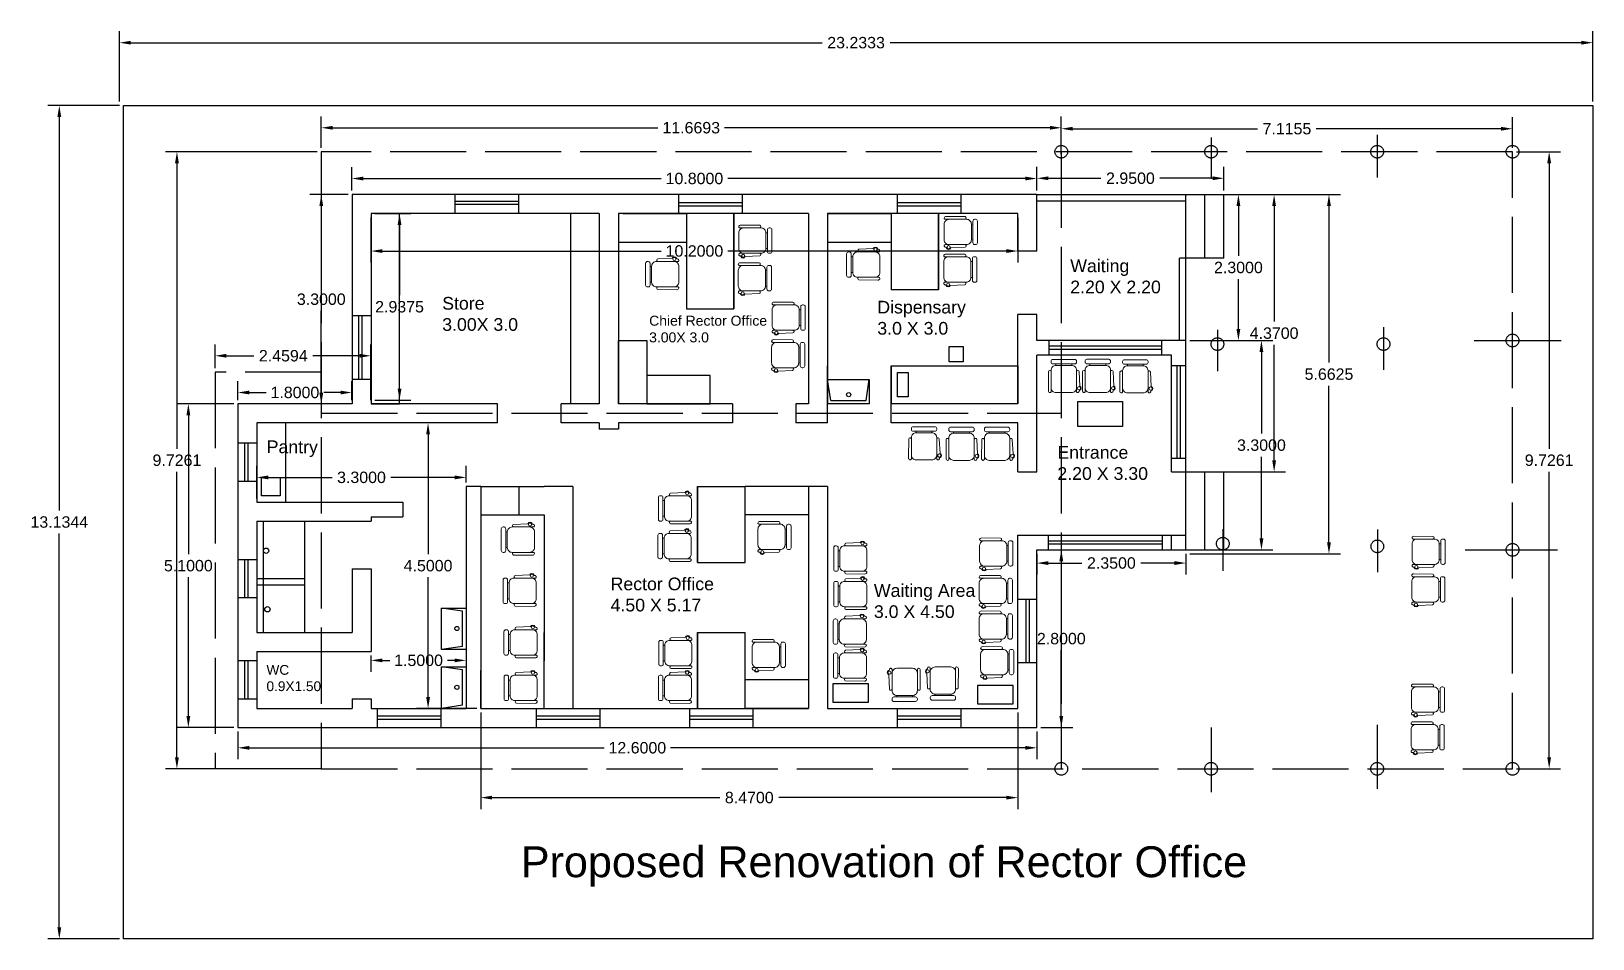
# Model space of a CAD drawing. Header units: inches. Extents: x 3 to 200, y -19 to 31.
# Drawn here: x 77 to 101.62, y -6.54 to 7.76 of the extents above; entities that cross this region are included whole.
import ezdxf

# ---------------------------------------------------------------- set-up
doc = ezdxf.new("R2010")
doc.units = ezdxf.units.IN
doc.header["$MEASUREMENT"] = 0
doc.linetypes.add('ACAD_ISO02W100', pattern=[15, 12, -3])
doc.layers.add('FUR', color=32, linetype='Continuous', lineweight=18)
doc.layers.add('FURN', color=10, linetype='Continuous', lineweight=9)
doc.styles.get("Standard").update_dxf_attribs({"font": 'arial.ttf'})
doc.dimstyles.get("Standard").update_dxf_attribs({"dimtxt": 0.18, "dimasz": 0.18, "dimexe": 0.18, "dimexo": 0.0625, "dimgap": 0.09, "dimtad": 0, "dimtih": 1, "dimtoh": 1, "dimdec": 4, "dimzin": 0, "dimdsep": 46, "dimtxsty": 'Standard', "dimcen": 0.09, "dimadec": 0, "dimazin": 0, "dimtfac": 1, "dimtdec": 4, "dimtofl": 0, "dimtmove": 0, "dimatfit": 3, "dimfxl": 1, "dimtolj": 1, "dimtzin": 0, "dimarcsym": 0})

msp = doc.modelspace()

# ---------------------------------------------------------------- texts
at = {"attachment_point": 1}
for s, insert, char_height in [('Waiting\\P2.20 X 2.20', (93.38409, 4.16719), 0.2), ('Store\\P3.00X 3.0', (83.48074, 3.57603), 0.2), ('Dispensary\\P3.0 X 3.0', (90.34177, 3.51594), 0.2), ('Chief Rector Office\\P3.00X 3.0', (86.74402, 3.28075), 0.1576208), ('Entrance\\P2.20 X 3.30', (93.18135, 1.22685), 0.2), ('Rector Office\\P4.50 X 5.17', (86.13614, -0.84676), 0.2), ('Waiting Area\\P3.0 X 4.50', (90.28801, -0.95032), 0.2), ('WC\\P0.9X1.50', (80.70955, -2.22479), 0.154152)]:
    msp.add_mtext_dynamic_manual_height_columns(s, width=2.4785158, gutter_width=1, heights=[0], dxfattribs=dict(at, insert=insert, char_height=char_height))
at = {"insert": (80.71352, 1.31553), "char_height": 0.2, "attachment_point": 1, "rotation": 359.737289}
msp.add_mtext_dynamic_manual_height_columns('Pantry', width=2.4785158, gutter_width=1, heights=[0], dxfattribs=at)
at = {"linetype": 'ACAD_ISO02W100', "insert": (84.72028, -5.08259), "char_height": 0.4868199, "attachment_point": 1}
msp.add_mtext_dynamic_manual_height_columns('Proposed Renovation of Rector Office', width=12.7322137, gutter_width=1, heights=[0], dxfattribs=at)

# ---------------------------------------------------------------- blocks, each defined once
blk = doc.blocks.new('CINE CHAIR')
at = {"layer": 'FUR', "color": 48, "lineweight": 0}
for p, q in [((448043.776, 57308.306), (448043.8, 57308.306)), ((448043.776, 57308.058), (448043.8, 57308.058))]:
    blk.add_line(p, q, dxfattribs=at)
blk.add_lwpolyline([(448043.45, 57308.434), (448043.678, 57308.423, -0.388092), (448043.695, 57308.404), (448043.695, 57308.401, -0.414214), (448043.676, 57308.382), (448043.367, 57308.382, -0.414214), (448043.348, 57308.401), (448043.348, 57308.404, -0.491313), (448043.377, 57308.423), (448043.384, 57308.436)], format="xyb", dxfattribs=at)
for points in [[(448043.424, 57308.382), (448043.7, 57308.382, -0.414214), (448043.776, 57308.306), (448043.776, 57308.058, -0.414214), (448043.7, 57307.982), (448043.424, 57307.982, -0.414214), (448043.348, 57308.058), (448043.348, 57308.306, -0.414214)], [(448043.828, 57308.382), (448043.842, 57308.382, -0.414214), (448043.871, 57308.353), (448043.871, 57308.01, -0.414214), (448043.842, 57307.982), (448043.828, 57307.982, -0.414214), (448043.8, 57308.01), (448043.8, 57308.353, -0.414214)], [(448043.379, 57307.938), (448043.678, 57307.94, 0.393133), (448043.695, 57307.959), (448043.695, 57307.963, 0.414214), (448043.676, 57307.982), (448043.367, 57307.982, 0.414214), (448043.348, 57307.963), (448043.348, 57307.966, 0.435766)]]:
    blk.add_lwpolyline(points, format="xyb", close=True, dxfattribs=at)
blk.add_circle((448043.417, 57308.422), 0.0249, dxfattribs=at)
blk.add_arc((448043.417, 57308.422), 0.0356, 19.6628, 156.9494, dxfattribs=at)
blk = doc.blocks.new('*D5')
at = {"color": 0, "linetype": 'ACAD_ISO02W100', "lineweight": -2}
for p, q in [((82.058, 5.252), (82.058, 5.623)), ((82.238, 5.443), (86.934, 5.443)), ((92.678, 5.443), (87.983, 5.443)), ((92.858, 5.252), (92.858, 5.623))]:
    blk.add_line(p, q, dxfattribs=at)
at = {"color": 0, "linetype": 'ACAD_ISO02W100'}
for points in [[(82.238, 5.473), (82.238, 5.413), (82.058, 5.443)], [(92.678, 5.473), (92.678, 5.413), (92.858, 5.443)]]:
    blk.add_solid(points, dxfattribs=at)
at = {"layer": 'Defpoints', "color": 0, "linetype": 'ACAD_ISO02W100'}
for p in [(92.858, 5.443), (82.058, 5.19), (92.858, 5.19)]:
    blk.add_point(p, dxfattribs=at)
at = {"color": 0, "linetype": 'ACAD_ISO02W100', "insert": (87.458, 5.443), "char_height": 0.18, "attachment_point": 5}
blk.add_mtext('\\A1;10.8000', dxfattribs=at)
blk = doc.blocks.new('*D6')
at = {"color": 0, "linetype": 'ACAD_ISO02W100', "lineweight": -2}
for p, q in [((81.996, 5.19), (81.394, 5.19)), ((81.574, 5.01), (81.574, 3.722)), ((81.574, 2.07), (81.574, 3.358)), ((81.996, 1.89), (81.394, 1.89))]:
    blk.add_line(p, q, dxfattribs=at)
at = {"color": 0, "linetype": 'ACAD_ISO02W100'}
for points in [[(81.544, 5.01), (81.604, 5.01), (81.574, 5.19)], [(81.544, 2.07), (81.604, 2.07), (81.574, 1.89)]]:
    blk.add_solid(points, dxfattribs=at)
at = {"layer": 'Defpoints', "color": 0, "linetype": 'ACAD_ISO02W100'}
for p in [(82.058, 5.19), (81.574, 1.89), (82.058, 1.89)]:
    blk.add_point(p, dxfattribs=at)
at = {"color": 0, "linetype": 'ACAD_ISO02W100', "insert": (81.574, 3.54), "char_height": 0.18, "attachment_point": 5}
blk.add_mtext('\\A1;3.3000', dxfattribs=at)
blk = doc.blocks.new('*D7')
at = {"color": 0, "linetype": 'ACAD_ISO02W100', "lineweight": -2}
for p, q in [((80.258, 1.952), (80.258, 2.25)), ((82.058, 1.952), (82.058, 2.25)), ((80.438, 2.07), (80.704, 2.07)), ((81.878, 2.07), (81.613, 2.07))]:
    blk.add_line(p, q, dxfattribs=at)
at = {"color": 0, "linetype": 'ACAD_ISO02W100'}
for points in [[(80.438, 2.1), (80.438, 2.04), (80.258, 2.07)], [(81.878, 2.1), (81.878, 2.04), (82.058, 2.07)]]:
    blk.add_solid(points, dxfattribs=at)
at = {"layer": 'Defpoints', "color": 0, "linetype": 'ACAD_ISO02W100'}
for p in [(82.058, 2.07), (80.258, 1.89), (82.058, 1.89)]:
    blk.add_point(p, dxfattribs=at)
at = {"color": 0, "linetype": 'ACAD_ISO02W100', "insert": (81.158, 2.07), "char_height": 0.18, "attachment_point": 5}
blk.add_mtext('\\A1;1.8000', dxfattribs=at)
blk = doc.blocks.new('*D8')
at = {"color": 0, "linetype": 'ACAD_ISO02W100', "lineweight": -2}
for p, q in [((80.196, 1.89), (79.298, 1.89)), ((79.478, 1.71), (79.478, -0.478)), ((79.478, -3.03), (79.478, -0.842)), ((80.196, -3.21), (79.298, -3.21))]:
    blk.add_line(p, q, dxfattribs=at)
at = {"color": 0, "linetype": 'ACAD_ISO02W100'}
for points in [[(79.448, 1.71), (79.508, 1.71), (79.478, 1.89)], [(79.448, -3.03), (79.508, -3.03), (79.478, -3.21)]]:
    blk.add_solid(points, dxfattribs=at)
at = {"layer": 'Defpoints', "color": 0, "linetype": 'ACAD_ISO02W100'}
for p in [(79.478, 1.89), (80.258, 1.89), (80.258, -3.21)]:
    blk.add_point(p, dxfattribs=at)
at = {"color": 0, "linetype": 'ACAD_ISO02W100', "insert": (79.478, -0.66), "char_height": 0.18, "attachment_point": 5}
blk.add_mtext('\\A1;5.1000', dxfattribs=at)
blk = doc.blocks.new('*D9')
at = {"color": 0, "linetype": 'ACAD_ISO02W100', "lineweight": -2}
for p, q in [((80.258, -3.273), (80.258, -3.71)), ((92.858, -3.273), (92.858, -3.71)), ((80.438, -3.53), (86.034, -3.53)), ((92.678, -3.53), (87.083, -3.53))]:
    blk.add_line(p, q, dxfattribs=at)
at = {"color": 0, "linetype": 'ACAD_ISO02W100'}
for points in [[(80.438, -3.5), (80.438, -3.56), (80.258, -3.53)], [(92.678, -3.5), (92.678, -3.56), (92.858, -3.53)]]:
    blk.add_solid(points, dxfattribs=at)
at = {"layer": 'Defpoints', "color": 0, "linetype": 'ACAD_ISO02W100'}
for p in [(80.258, -3.21), (92.858, -3.21), (92.858, -3.53)]:
    blk.add_point(p, dxfattribs=at)
at = {"color": 0, "linetype": 'ACAD_ISO02W100', "insert": (86.558, -3.53), "char_height": 0.18, "attachment_point": 5}
blk.add_mtext('\\A1;12.6000', dxfattribs=at)
blk = doc.blocks.new('*D10')
at = {"color": 0, "linetype": 'ACAD_ISO02W100', "lineweight": -2}
for p, q in [((92.921, -0.41), (93.423, -0.41)), ((93.243, -0.59), (93.243, -1.628)), ((93.243, -3.03), (93.243, -1.992)), ((92.921, -3.21), (93.423, -3.21))]:
    blk.add_line(p, q, dxfattribs=at)
at = {"color": 0, "linetype": 'ACAD_ISO02W100'}
for points in [[(93.213, -0.59), (93.273, -0.59), (93.243, -0.41)], [(93.213, -3.03), (93.273, -3.03), (93.243, -3.21)]]:
    blk.add_solid(points, dxfattribs=at)
at = {"layer": 'Defpoints', "color": 0, "linetype": 'ACAD_ISO02W100'}
for p in [(92.858, -0.41), (92.858, -3.21), (93.243, -3.21)]:
    blk.add_point(p, dxfattribs=at)
at = {"color": 0, "linetype": 'ACAD_ISO02W100', "insert": (93.243, -1.81), "char_height": 0.18, "attachment_point": 5}
blk.add_mtext('\\A1;2.8000', dxfattribs=at)
blk = doc.blocks.new('*D11')
at = {"color": 0, "linetype": 'ACAD_ISO02W100', "lineweight": -2}
for p, q in [((92.858, -0.473), (92.858, -0.798)), ((95.208, -0.473), (95.208, -0.798)), ((93.038, -0.618), (93.569, -0.618)), ((95.028, -0.618), (94.498, -0.618))]:
    blk.add_line(p, q, dxfattribs=at)
at = {"color": 0, "linetype": 'ACAD_ISO02W100'}
for points in [[(93.038, -0.588), (93.038, -0.648), (92.858, -0.618)], [(95.028, -0.588), (95.028, -0.648), (95.208, -0.618)]]:
    blk.add_solid(points, dxfattribs=at)
at = {"layer": 'Defpoints', "color": 0, "linetype": 'ACAD_ISO02W100'}
for p in [(92.858, -0.41), (95.208, -0.41), (95.208, -0.618)]:
    blk.add_point(p, dxfattribs=at)
at = {"color": 0, "linetype": 'ACAD_ISO02W100', "insert": (94.033, -0.618), "char_height": 0.18, "attachment_point": 5}
blk.add_mtext('\\A1;2.3500', dxfattribs=at)
blk = doc.blocks.new('*D12')
at = {"color": 0, "linetype": 'ACAD_ISO02W100', "lineweight": -2}
for p, q in [((95.271, 5.19), (96.779, 5.19)), ((96.599, 5.01), (96.599, 3.187)), ((96.599, 1), (96.599, 2.823)), ((95.271, 0.82), (96.779, 0.82))]:
    blk.add_line(p, q, dxfattribs=at)
at = {"color": 0, "linetype": 'ACAD_ISO02W100'}
for points in [[(96.569, 5.01), (96.629, 5.01), (96.599, 5.19)], [(96.569, 1), (96.629, 1), (96.599, 0.82)]]:
    blk.add_solid(points, dxfattribs=at)
at = {"layer": 'Defpoints', "color": 0, "linetype": 'ACAD_ISO02W100'}
for p in [(95.208, 5.19), (96.599, 5.19), (95.208, 0.82)]:
    blk.add_point(p, dxfattribs=at)
at = {"color": 0, "linetype": 'ACAD_ISO02W100', "insert": (96.599, 3.005), "char_height": 0.18, "attachment_point": 5}
blk.add_mtext('\\A1;4.3700', dxfattribs=at)
blk = doc.blocks.new('*D13')
at = {"color": 0, "linetype": 'ACAD_ISO02W100', "lineweight": -2}
for p, q in [((92.858, 5.252), (92.858, 5.627)), ((93.038, 5.447), (93.869, 5.447)), ((95.628, 5.447), (94.798, 5.447)), ((95.808, 5.252), (95.808, 5.627))]:
    blk.add_line(p, q, dxfattribs=at)
at = {"color": 0, "linetype": 'ACAD_ISO02W100'}
for points in [[(93.038, 5.477), (93.038, 5.417), (92.858, 5.447)], [(95.628, 5.477), (95.628, 5.417), (95.808, 5.447)]]:
    blk.add_solid(points, dxfattribs=at)
at = {"layer": 'Defpoints', "color": 0, "linetype": 'ACAD_ISO02W100'}
for p in [(95.808, 5.447), (92.858, 5.19), (95.808, 5.19)]:
    blk.add_point(p, dxfattribs=at)
at = {"color": 0, "linetype": 'ACAD_ISO02W100', "insert": (94.333, 5.447), "char_height": 0.18, "attachment_point": 5}
blk.add_mtext('\\A1;2.9500', dxfattribs=at)
blk = doc.blocks.new('*D14')
at = {"color": 0, "linetype": 'ACAD_ISO02W100', "lineweight": -2}
for p, q in [((95.271, 5.19), (96.216, 5.19)), ((96.036, 5.01), (96.036, 4.222)), ((96.036, 3.07), (96.036, 3.858)), ((95.271, 2.89), (96.216, 2.89))]:
    blk.add_line(p, q, dxfattribs=at)
at = {"color": 0, "linetype": 'ACAD_ISO02W100'}
for points in [[(96.006, 5.01), (96.066, 5.01), (96.036, 5.19)], [(96.006, 3.07), (96.066, 3.07), (96.036, 2.89)]]:
    blk.add_solid(points, dxfattribs=at)
at = {"layer": 'Defpoints', "color": 0, "linetype": 'ACAD_ISO02W100'}
for p in [(95.208, 5.19), (96.036, 5.19), (95.208, 2.89)]:
    blk.add_point(p, dxfattribs=at)
at = {"color": 0, "linetype": 'ACAD_ISO02W100', "insert": (96.036, 4.04), "char_height": 0.18, "attachment_point": 5}
blk.add_mtext('\\A1;2.3000', dxfattribs=at)
blk = doc.blocks.new('*D15')
at = {"color": 0, "linetype": 'ACAD_ISO02W100', "lineweight": -2}
for p, q in [((93.243, 5.928), (93.243, 6.408)), ((100.358, 5.928), (100.358, 6.408)), ((93.423, 6.228), (96.337, 6.228)), ((100.178, 6.228), (97.264, 6.228))]:
    blk.add_line(p, q, dxfattribs=at)
at = {"color": 0, "linetype": 'ACAD_ISO02W100'}
for points in [[(93.423, 6.258), (93.423, 6.198), (93.243, 6.228)], [(100.178, 6.258), (100.178, 6.198), (100.358, 6.228)]]:
    blk.add_solid(points, dxfattribs=at)
at = {"layer": 'Defpoints', "color": 0, "linetype": 'ACAD_ISO02W100'}
for p in [(100.358, 6.228), (93.243, 5.865), (100.358, 5.865)]:
    blk.add_point(p, dxfattribs=at)
at = {"color": 0, "linetype": 'ACAD_ISO02W100', "insert": (96.801, 6.228), "char_height": 0.18, "attachment_point": 5}
blk.add_mtext('\\A1;7.1155', dxfattribs=at)
blk = doc.blocks.new('*D16')
at = {"color": 0, "linetype": 'ACAD_ISO02W100', "lineweight": -2}
for p, q in [((100.421, 5.865), (101.116, 5.865)), ((100.936, 5.685), (100.936, 1.184)), ((100.936, -3.681), (100.936, 0.82)), ((100.421, -3.861), (101.116, -3.861))]:
    blk.add_line(p, q, dxfattribs=at)
at = {"color": 0, "linetype": 'ACAD_ISO02W100'}
for points in [[(100.906, 5.685), (100.966, 5.685), (100.936, 5.865)], [(100.906, -3.681), (100.966, -3.681), (100.936, -3.861)]]:
    blk.add_solid(points, dxfattribs=at)
at = {"layer": 'Defpoints', "color": 0, "linetype": 'ACAD_ISO02W100'}
for p in [(100.358, 5.865), (100.358, -3.861), (100.936, -3.861)]:
    blk.add_point(p, dxfattribs=at)
at = {"color": 0, "linetype": 'ACAD_ISO02W100', "insert": (100.936, 1.002), "char_height": 0.18, "attachment_point": 5}
blk.add_mtext('\\A1;9.7261', dxfattribs=at)
blk = doc.blocks.new('*D22')
at = {"color": 0, "linetype": 'ACAD_ISO02W100', "lineweight": -2}
for p, q in [((95.333, 2.89), (96.579, 2.89)), ((96.399, 2.71), (96.399, 1.422)), ((96.399, -0.23), (96.399, 1.058)), ((95.333, -0.41), (96.579, -0.41))]:
    blk.add_line(p, q, dxfattribs=at)
at = {"color": 0, "linetype": 'ACAD_ISO02W100'}
for points in [[(96.369, 2.71), (96.429, 2.71), (96.399, 2.89)], [(96.369, -0.23), (96.429, -0.23), (96.399, -0.41)]]:
    blk.add_solid(points, dxfattribs=at)
at = {"layer": 'Defpoints', "color": 0, "linetype": 'ACAD_ISO02W100'}
for p in [(95.271, 2.89), (95.271, -0.41), (96.399, -0.41)]:
    blk.add_point(p, dxfattribs=at)
at = {"color": 0, "linetype": 'ACAD_ISO02W100', "insert": (96.399, 1.24), "char_height": 0.18, "attachment_point": 5}
blk.add_mtext('\\A1;3.3000', dxfattribs=at)
blk = doc.blocks.new('*D23')
at = {"color": 0, "linetype": 'ACAD_ISO02W100', "lineweight": -2}
for p, q in [((81.574, 5.928), (81.574, 6.423)), ((93.243, 5.828), (93.243, 6.423)), ((81.754, 6.243), (86.883, 6.243)), ((93.063, 6.243), (87.933, 6.243))]:
    blk.add_line(p, q, dxfattribs=at)
at = {"color": 0, "linetype": 'ACAD_ISO02W100'}
for points in [[(81.754, 6.273), (81.754, 6.213), (81.574, 6.243)], [(93.063, 6.273), (93.063, 6.213), (93.243, 6.243)]]:
    blk.add_solid(points, dxfattribs=at)
at = {"layer": 'Defpoints', "color": 0, "linetype": 'ACAD_ISO02W100'}
for p in [(93.243, 6.243), (81.574, 5.865), (93.243, 5.765)]:
    blk.add_point(p, dxfattribs=at)
at = {"color": 0, "linetype": 'ACAD_ISO02W100', "insert": (87.408, 6.243), "char_height": 0.18, "attachment_point": 5}
blk.add_mtext('\\A1;11.6693', dxfattribs=at)
blk = doc.blocks.new('*D24')
at = {"color": 0, "linetype": 'ACAD_ISO02W100', "lineweight": -2}
for p, q in [((81.511, 5.865), (79.118, 5.865)), ((79.298, 5.685), (79.298, 1.184)), ((79.298, -3.681), (79.298, 0.82)), ((81.511, -3.861), (79.118, -3.861))]:
    blk.add_line(p, q, dxfattribs=at)
at = {"color": 0, "linetype": 'ACAD_ISO02W100'}
for points in [[(79.268, 5.685), (79.328, 5.685), (79.298, 5.865)], [(79.268, -3.681), (79.328, -3.681), (79.298, -3.861)]]:
    blk.add_solid(points, dxfattribs=at)
at = {"layer": 'Defpoints', "color": 0, "linetype": 'ACAD_ISO02W100'}
for p in [(81.574, 5.865), (79.298, -3.861), (81.574, -3.861)]:
    blk.add_point(p, dxfattribs=at)
at = {"color": 0, "linetype": 'ACAD_ISO02W100', "insert": (79.298, 1.002), "char_height": 0.18, "attachment_point": 5}
blk.add_mtext('\\A1;9.7261', dxfattribs=at)
blk = doc.blocks.new('*D25')
at = {"color": 0, "linetype": 'ACAD_ISO02W100', "lineweight": -2}
for p, q in [((79.899, 2.453), (79.899, 2.829)), ((82.358, 1.952), (82.358, 2.829)), ((80.079, 2.649), (80.51, 2.649)), ((82.178, 2.649), (81.44, 2.649))]:
    blk.add_line(p, q, dxfattribs=at)
at = {"color": 0, "linetype": 'ACAD_ISO02W100'}
for points in [[(80.079, 2.679), (80.079, 2.619), (79.899, 2.649)], [(82.178, 2.679), (82.178, 2.619), (82.358, 2.649)]]:
    blk.add_solid(points, dxfattribs=at)
at = {"layer": 'Defpoints', "color": 0, "linetype": 'ACAD_ISO02W100'}
for p in [(82.358, 2.649), (79.899, 2.391), (82.358, 1.89)]:
    blk.add_point(p, dxfattribs=at)
at = {"color": 0, "linetype": 'ACAD_ISO02W100', "insert": (80.975, 2.649), "char_height": 0.18, "attachment_point": 5}
blk.add_mtext('\\A1;2.4594', dxfattribs=at)
blk = doc.blocks.new('*D26')
at = {"color": 0, "linetype": 'ACAD_ISO02W100', "lineweight": -2}
for p, q in [((95.333, 5.19), (97.644, 5.19)), ((97.464, 5.01), (97.464, 2.541)), ((97.464, -0.293), (97.464, 2.177)), ((95.271, -0.473), (97.644, -0.473))]:
    blk.add_line(p, q, dxfattribs=at)
at = {"color": 0, "linetype": 'ACAD_ISO02W100'}
for points in [[(97.434, 5.01), (97.494, 5.01), (97.464, 5.19)], [(97.434, -0.293), (97.494, -0.293), (97.464, -0.473)]]:
    blk.add_solid(points, dxfattribs=at)
at = {"layer": 'Defpoints', "color": 0, "linetype": 'ACAD_ISO02W100'}
for p in [(95.271, 5.19), (95.208, -0.473), (97.464, -0.473)]:
    blk.add_point(p, dxfattribs=at)
at = {"color": 0, "linetype": 'ACAD_ISO02W100', "insert": (97.464, 2.359), "char_height": 0.18, "attachment_point": 5}
blk.add_mtext('\\A1;5.6625', dxfattribs=at)
blk = doc.blocks.new('*D27')
at = {"color": 0, "linetype": 'ACAD_ISO02W100', "lineweight": -2}
for p, q in [((84.088, -2.973), (84.088, -4.495)), ((92.558, -2.973), (92.558, -4.495)), ((84.268, -4.315), (87.86, -4.315)), ((92.378, -4.315), (88.787, -4.315))]:
    blk.add_line(p, q, dxfattribs=at)
at = {"color": 0, "linetype": 'ACAD_ISO02W100'}
for points in [[(84.268, -4.285), (84.268, -4.345), (84.088, -4.315)], [(92.378, -4.285), (92.378, -4.345), (92.558, -4.315)]]:
    blk.add_solid(points, dxfattribs=at)
at = {"layer": 'Defpoints', "color": 0, "linetype": 'ACAD_ISO02W100'}
for p in [(84.088, -2.91), (92.558, -2.91), (92.558, -4.315)]:
    blk.add_point(p, dxfattribs=at)
at = {"color": 0, "linetype": 'ACAD_ISO02W100', "insert": (88.323, -4.315), "char_height": 0.18, "attachment_point": 5}
blk.add_mtext('\\A1;8.4700', dxfattribs=at)
blk = doc.blocks.new('*D28')
at = {"color": 0, "linetype": 'ACAD_ISO02W100', "lineweight": -2}
for p, q in [((84.292, 1.59), (83.078, 1.59)), ((83.258, 1.41), (83.258, -0.478)), ((83.258, -2.73), (83.258, -0.842)), ((84.026, -2.91), (83.078, -2.91))]:
    blk.add_line(p, q, dxfattribs=at)
at = {"color": 0, "linetype": 'ACAD_ISO02W100'}
for points in [[(83.228, 1.41), (83.288, 1.41), (83.258, 1.59)], [(83.228, -2.73), (83.288, -2.73), (83.258, -2.91)]]:
    blk.add_solid(points, dxfattribs=at)
at = {"layer": 'Defpoints', "color": 0, "linetype": 'ACAD_ISO02W100'}
for p in [(83.258, 1.59), (84.355, 1.59), (84.088, -2.91)]:
    blk.add_point(p, dxfattribs=at)
at = {"color": 0, "linetype": 'ACAD_ISO02W100', "insert": (83.258, -0.66), "char_height": 0.18, "attachment_point": 5}
blk.add_mtext('\\A1;4.5000', dxfattribs=at)
blk = doc.blocks.new('*D29')
at = {"color": 0, "linetype": 'ACAD_ISO02W100', "lineweight": -2}
for p, q in [((82.421, 4.89), (82.988, 4.89)), ((82.808, 4.71), (82.808, 3.603)), ((82.808, 2.132), (82.808, 3.239)), ((82.421, 1.952), (82.988, 1.952))]:
    blk.add_line(p, q, dxfattribs=at)
at = {"color": 0, "linetype": 'ACAD_ISO02W100'}
for points in [[(82.778, 4.71), (82.838, 4.71), (82.808, 4.89)], [(82.778, 2.132), (82.838, 2.132), (82.808, 1.952)]]:
    blk.add_solid(points, dxfattribs=at)
at = {"layer": 'Defpoints', "color": 0, "linetype": 'ACAD_ISO02W100'}
for p in [(82.358, 4.89), (82.358, 1.952), (82.808, 1.952)]:
    blk.add_point(p, dxfattribs=at)
at = {"color": 0, "linetype": 'ACAD_ISO02W100', "insert": (82.808, 3.421), "char_height": 0.18, "attachment_point": 5}
blk.add_mtext('\\A1;2.9375', dxfattribs=at)
blk = doc.blocks.new('*D30')
at = {"color": 0, "linetype": 'ACAD_ISO02W100', "lineweight": -2}
for p, q in [((82.358, 4.827), (82.358, 4.12)), ((92.558, 4.827), (92.558, 4.12)), ((82.538, 4.3), (86.934, 4.3)), ((92.378, 4.3), (87.983, 4.3))]:
    blk.add_line(p, q, dxfattribs=at)
at = {"color": 0, "linetype": 'ACAD_ISO02W100'}
for points in [[(82.538, 4.33), (82.538, 4.27), (82.358, 4.3)], [(92.378, 4.33), (92.378, 4.27), (92.558, 4.3)]]:
    blk.add_solid(points, dxfattribs=at)
at = {"layer": 'Defpoints', "color": 0, "linetype": 'ACAD_ISO02W100'}
for p in [(82.358, 4.89), (92.558, 4.89), (92.558, 4.3)]:
    blk.add_point(p, dxfattribs=at)
at = {"color": 0, "linetype": 'ACAD_ISO02W100', "insert": (87.458, 4.3), "char_height": 0.18, "attachment_point": 5}
blk.add_mtext('\\A1;10.2000', dxfattribs=at)
blk = doc.blocks.new('*D31')
at = {"color": 0, "linetype": 'ACAD_ISO02W100', "lineweight": -2}
for p, q in [((80.558, 0.402), (80.558, 0.912)), ((83.858, 0.652), (83.858, 0.912)), ((80.738, 0.732), (81.745, 0.732)), ((83.678, 0.732), (82.672, 0.732))]:
    blk.add_line(p, q, dxfattribs=at)
at = {"color": 0, "linetype": 'ACAD_ISO02W100'}
for points in [[(80.738, 0.762), (80.738, 0.702), (80.558, 0.732)], [(83.678, 0.762), (83.678, 0.702), (83.858, 0.732)]]:
    blk.add_solid(points, dxfattribs=at)
at = {"layer": 'Defpoints', "color": 0, "linetype": 'ACAD_ISO02W100'}
for p in [(80.558, 0.732), (83.858, 0.59), (80.558, 0.34)]:
    blk.add_point(p, dxfattribs=at)
at = {"color": 0, "linetype": 'ACAD_ISO02W100', "insert": (82.208, 0.732), "char_height": 0.18, "attachment_point": 5}
blk.add_mtext('\\A1;3.3000', dxfattribs=at)
blk = doc.blocks.new('*D32')
at = {"color": 0, "linetype": 'ACAD_ISO02W100', "lineweight": -2}
for p, q in [((78.39, 6.595), (77.263, 6.595)), ((77.443, 6.415), (77.443, 0.21)), ((77.443, -6.36), (77.443, -0.154)), ((78.39, -6.54), (77.263, -6.54))]:
    blk.add_line(p, q, dxfattribs=at)
at = {"color": 0, "linetype": 'ACAD_ISO02W100'}
for points in [[(77.413, 6.415), (77.473, 6.415), (77.443, 6.595)], [(77.413, -6.36), (77.473, -6.36), (77.443, -6.54)]]:
    blk.add_solid(points, dxfattribs=at)
at = {"layer": 'Defpoints', "color": 0, "linetype": 'ACAD_ISO02W100'}
for p in [(78.453, 6.595), (77.443, -6.54), (78.453, -6.54)]:
    blk.add_point(p, dxfattribs=at)
at = {"color": 0, "linetype": 'ACAD_ISO02W100', "insert": (77.443, 0.028), "char_height": 0.18, "attachment_point": 5}
blk.add_mtext('\\A1;13.1344', dxfattribs=at)
blk = doc.blocks.new('*D33')
at = {"color": 0, "linetype": 'ACAD_ISO02W100', "lineweight": -2}
for p, q in [((78.39, 6.657), (78.39, 7.764)), ((101.624, 6.657), (101.624, 7.764)), ((78.57, 7.584), (89.472, 7.584)), ((101.444, 7.584), (90.542, 7.584))]:
    blk.add_line(p, q, dxfattribs=at)
at = {"color": 0, "linetype": 'ACAD_ISO02W100'}
for points in [[(78.57, 7.614), (78.57, 7.554), (78.39, 7.584)], [(101.444, 7.614), (101.444, 7.554), (101.624, 7.584)]]:
    blk.add_solid(points, dxfattribs=at)
at = {"layer": 'Defpoints', "color": 0, "linetype": 'ACAD_ISO02W100'}
for p in [(101.624, 7.584), (78.39, 6.595), (101.624, 6.595)]:
    blk.add_point(p, dxfattribs=at)
at = {"color": 0, "linetype": 'ACAD_ISO02W100', "insert": (90.007, 7.584), "char_height": 0.18, "attachment_point": 5}
blk.add_mtext('\\A1;23.2333', dxfattribs=at)
blk = doc.blocks.new('*D34')
at = {"color": 0, "linetype": 'ACAD_ISO02W100', "lineweight": -2}
for p, q in [((82.358, -2.073), (82.358, -2.332)), ((82.538, -2.152), (82.654, -2.152)), ((83.678, -2.152), (83.563, -2.152)), ((83.858, -2.045), (83.858, -2.332))]:
    blk.add_line(p, q, dxfattribs=at)
at = {"color": 0, "linetype": 'ACAD_ISO02W100'}
for points in [[(82.538, -2.122), (82.538, -2.182), (82.358, -2.152)], [(83.678, -2.122), (83.678, -2.182), (83.858, -2.152)]]:
    blk.add_solid(points, dxfattribs=at)
at = {"layer": 'Defpoints', "color": 0, "linetype": 'ACAD_ISO02W100'}
for p in [(82.358, -2.01), (83.858, -1.982), (83.858, -2.152)]:
    blk.add_point(p, dxfattribs=at)
at = {"color": 0, "linetype": 'ACAD_ISO02W100', "insert": (83.108, -2.152), "char_height": 0.18, "attachment_point": 5}
blk.add_mtext('\\A1;1.5000', dxfattribs=at)

# ---------------------------------------------------------------- dimensions: what is measured, and where the dimension line sits
at = {"linetype": 'ACAD_ISO02W100'}
for base, p1, p2, picture, middle in [((101.62359, 7.58449), (78.39033, 6.59489), (101.62359, 6.59489), '*D33', (90.00696, 7.58449)), ((93.242994, 6.242645), (81.573735, 5.865084), (93.242994, 5.765084), '*D23', (87.408365, 6.242645)), ((100.35849, 6.22792), (93.24299, 5.86508), (100.35849, 5.86508), '*D15', (96.80074, 6.22792)), ((92.85849, 5.44302), (82.05849, 5.18987), (92.85849, 5.18987), '*D5', (87.45849, 5.44302)), ((95.80849, 5.44705), (92.85849, 5.18987), (95.80849, 5.18987), '*D13', (94.33349, 5.44705)), ((92.55849, 4.30016), (82.35849, 4.88987), (92.55849, 4.88987), '*D30', (87.45849, 4.30016)), ((82.05849, 2.06987), (80.25849, 1.88987), (82.05849, 1.88987), '*D7', (81.15849, 2.06987)), ((80.55849, 0.73171), (83.85849, 0.58987), (80.55849, 0.33987), '*D31', (82.20849, 0.73171)), ((95.20849, -0.61762), (92.85849, -0.41013), (95.20849, -0.41013), '*D11', (94.03349, -0.61762)), ((83.85849, -2.15183), (82.35849, -2.01013), (83.85849, -1.98249), '*D34', (83.10849, -2.15183)), ((92.55849, -4.31494), (84.08849, -2.91013), (92.55849, -2.91013), '*D27', (88.32349, -4.31494)), ((92.85849, -3.53012), (80.25849, -3.21013), (92.85849, -3.21013), '*D9', (86.55849, -3.53012))]:
    dim = msp.add_linear_dim(base=base, p1=p1, p2=p2, dimstyle='Standard', dxfattribs=at)
    dim.commit()
    dim.dimension.update_dxf_attribs({"geometry": picture, "text_midpoint": middle})
for base, p1, p2, picture, middle in [((77.443362, -6.539556), (78.452831, 6.594886), (78.452831, -6.539556), '*D32', (77.443362, 0.027665)), ((79.2978, -3.86106), (81.57374, 5.86508), (81.57374, -3.86106), '*D24', (79.2978, 1.00201)), ((100.93606, -3.86106), (100.35849, 5.86508), (100.35849, -3.86106), '*D16', (100.93606, 1.00201)), ((81.57374, 1.88987), (82.05849, 5.18987), (82.05849, 1.88987), '*D6', (81.57374, 3.53987)), ((96.59863, 5.18987), (95.20849, 0.81987), (95.20849, 5.18987), '*D12', (96.59863, 3.00487)), ((96.0364, 5.18987), (95.20849, 2.88987), (95.20849, 5.18987), '*D14', (96.0364, 4.03987)), ((97.46358, -0.47263), (95.27099, 5.18987), (95.20849, -0.47263), '*D26', (97.46358, 2.35862)), ((82.80849, 1.95237), (82.35849, 4.88987), (82.35849, 1.95237), '*D29', (82.80849, 3.42112)), ((96.39913, -0.41013), (95.27099, 2.88987), (95.27099, -0.41013), '*D22', (96.39913, 1.23987)), ((79.4778, 1.88987), (80.25849, -3.21013), (80.25849, 1.88987), '*D8', (79.4778, -0.66013)), ((83.2577, 1.58987), (84.08849, -2.91013), (84.35493, 1.58987), '*D28', (83.2577, -0.66013)), ((93.24299, -3.21013), (92.85849, -0.41013), (92.85849, -3.21013), '*D10', (93.24299, -1.81013))]:
    dim = msp.add_linear_dim(base=base, p1=p1, p2=p2, angle=90, dimstyle='Standard', dxfattribs=at)
    dim.commit()
    dim.dimension.update_dxf_attribs({"geometry": picture, "text_midpoint": middle})
dim = msp.add_linear_dim(base=(82.35849, 2.64873), p1=(79.89913, 2.39066), p2=(82.35849, 1.88987), dimstyle='Standard', dxfattribs=at)
dim.commit()
dim.dimension.update_dxf_attribs({"geometry": '*D25', "text_midpoint": (80.97517, 2.64873), "dimtype": 160})

# ---------------------------------------------------------------- linework, layer by layer
at = {"linetype": 'ACAD_ISO02W100'}
for p, q in [((95.60537, 6.09116), (95.60537, 5.43752)), ((98.22372, 6.13077), (98.22372, 5.45732)), ((82.80849, 1.88987), (82.80849, 4.88987)), ((85.50849, 1.88987), (85.50849, 4.88987)), ((86.33088, 4.88987), (87.33088, 4.88987)), ((88.08088, 4.88987), (87.33088, 4.88987)), ((87.33088, 4.88987), (87.33088, 3.68987)), ((87.33088, 4.88987), (87.33088, 3.38987)), ((88.08088, 3.38987), (88.08088, 4.88987)), ((88.08088, 4.88987), (88.08088, 3.38987)), ((89.55849, 4.88987), (90.55849, 4.88987)), ((91.30849, 4.88987), (90.55849, 4.88987)), ((90.55849, 4.88987), (90.55849, 3.68987)), ((91.30849, 3.68987), (91.30849, 4.88987)), ((91.30849, 4.88987), (91.30849, 3.68987)), ((86.25849, 4.43987), (87.33088, 4.43987)), ((89.55849, 4.43987), (90.55849, 4.43987)), ((91.30849, 3.68987), (90.55849, 3.68987)), ((87.33088, 3.38987), (88.08088, 3.38987)), ((95.70537, 3.05917), (95.70537, 2.40553)), ((98.32372, 3.09878), (98.32372, 2.42533)), ((86.25849, 1.88987), (86.25849, 2.88987)), ((86.25849, 2.88987), (86.70849, 2.88987)), ((86.70849, 2.88987), (86.70849, 1.88987)), ((99.75192, 2.88987), (101.12534, 2.88987)), ((89.55849, 1.58987), (89.55849, 2.48987)), ((90.55849, 2.48987), (92.55849, 2.48987)), ((90.55849, 2.48987), (90.55849, 1.88987)), ((90.55849, 1.58987), (90.55849, 2.48987)), ((92.55849, 2.48987), (92.55849, 1.88987)), ((87.70849, 2.33987), (86.70849, 2.33987)), ((87.70849, 1.88987), (87.70849, 2.33987)), ((82.35849, 1.88987), (82.80849, 1.88987)), ((85.95849, 1.88987), (85.50849, 1.88987)), ((86.70849, 1.88987), (87.70849, 1.88987)), ((84.08849, 0.58987), (85.08849, 0.58987)), ((85.53849, 0.58987), (85.08849, 0.58987)), ((85.53849, 0.58987), (85.53849, -2.91013)), ((87.50849, 0.58987), (87.50849, -0.61013)), ((87.50849, -0.61013), (87.50849, 0.58987)), ((87.50849, 0.58987), (88.25849, 0.58987)), ((89.25849, 0.58987), (88.25849, 0.58987)), ((88.25849, -0.61013), (88.25849, 0.58987)), ((84.08849, 0.13987), (85.08849, 0.13987)), ((85.08849, 0.13987), (85.08849, -2.16013)), ((89.25849, 0.13987), (88.25849, 0.13987)), ((95.78977, -0.08616), (95.78977, -0.7398)), ((98.22669, -0.08913), (98.22669, -0.76258)), ((99.60886, -0.41013), (101.06812, -0.41013)), ((87.50849, -0.61013), (88.25849, -0.61013)), ((85.08849, -1.71013), (85.08849, -2.16013)), ((85.08849, -2.91013), (85.08849, -1.71013)), ((87.50849, -1.71013), (87.50849, -2.91013)), ((87.50849, -2.91013), (87.50849, -1.71013)), ((87.50849, -1.71013), (88.25849, -1.71013)), ((88.25849, -2.91013), (88.25849, -1.71013)), ((84.08849, -2.91013), (84.08849, -2.31013)), ((89.25849, -2.46013), (88.25849, -2.46013)), ((85.08849, -2.91013), (85.83849, -2.91013)), ((87.50849, -2.91013), (88.25849, -2.91013)), ((89.25849, -2.91013), (88.25849, -2.91013)), ((98.22372, -3.16781), (98.22372, -3.84125)), ((95.60537, -3.20742), (95.60537, -3.86106)), ((95.60537, -3.86106), (95.60537, -4.2275)), ((98.22372, -3.84125), (98.22372, -4.17511))]:
    msp.add_line(p, q, dxfattribs=at)
at = {"linetype": 'ACAD_ISO02W100', "ltscale": 0.1}
for p, q in [((100.35849, 5.86508), (81.57374, 5.86508)), ((81.57374, 5.86508), (81.57374, -3.86106)), ((93.24299, 5.86508), (93.24299, -3.86106)), ((100.35849, -3.86106), (100.35849, 5.86508)), ((81.57374, 2.39066), (79.89913, 2.39066)), ((79.89913, 2.39066), (79.89913, -3.86106)), ((81.57374, 1.74717), (93.24299, 1.74717)), ((81.57374, -3.86106), (79.89913, -3.86106)), ((81.57374, -3.86106), (100.35849, -3.86106))]:
    msp.add_line(p, q, dxfattribs=at)
for p, q in [((92.85849, 5.18987), (82.05849, 5.18987)), ((82.05849, 5.18987), (82.05849, 1.88987)), ((83.68685, 4.88987), (83.68685, 5.18987)), ((84.68685, 4.88987), (84.68685, 5.18987)), ((87.21378, 4.88987), (87.21378, 5.18987)), ((88.21378, 4.88987), (88.21378, 5.18987)), ((90.66237, 4.88987), (90.66237, 5.18987)), ((91.66237, 4.88987), (91.66237, 5.18987)), ((92.85849, 4.30016), (92.85849, 5.18987)), ((92.85849, 5.18987), (95.48159, 5.18987)), ((95.20849, 5.18987), (95.80849, 5.18987)), ((95.20849, 2.88987), (95.20849, 5.18987)), ((95.50849, 4.18987), (95.50849, 5.18987)), ((95.80849, 4.18987), (95.80849, 5.18987)), ((84.68685, 5.08196), (83.68685, 5.08196)), ((84.68685, 5.03196), (83.68685, 5.03196)), ((88.21378, 5.05773), (87.21378, 5.05773)), ((88.21378, 5.00773), (87.21378, 5.00773)), ((91.66237, 5.05773), (90.66237, 5.05773)), ((91.66237, 5.00773), (90.66237, 5.00773)), ((92.85849, 5.08987), (95.20849, 5.08987)), ((85.95849, 4.88987), (82.35849, 4.88987)), ((82.35849, 4.88987), (82.35849, 1.88987)), ((85.95849, 4.88987), (85.95849, 2.08987)), ((89.25849, 4.88987), (86.25849, 4.88987)), ((86.25849, 4.88987), (86.25849, 2.08987)), ((89.25849, 4.88987), (89.25849, 2.08987)), ((92.55849, 4.88987), (89.55849, 4.88987)), ((89.55849, 4.88987), (89.55849, 2.08987)), ((92.55849, 4.88987), (90.55849, 4.88987)), ((92.55849, 4.30016), (92.55849, 4.88987)), ((92.85849, 4.30016), (92.55849, 4.30016)), ((95.10849, 2.88987), (95.10849, 4.18987)), ((95.80849, 4.18987), (95.10849, 4.18987)), ((82.35849, 3.27664), (82.05849, 3.27664)), ((82.16841, 2.27664), (82.16841, 3.27664)), ((82.21841, 2.27664), (82.21841, 3.27664)), ((92.55849, 1.88987), (92.55849, 3.30016)), ((92.85849, 3.30016), (92.55849, 3.30016)), ((92.85849, 2.88987), (92.85849, 3.30016)), ((95.20849, 2.88987), (92.85849, 2.88987)), ((93.04904, 2.88987), (93.04904, 2.65987)), ((94.82471, 2.79866), (93.04904, 2.79866)), ((94.82471, 2.74866), (93.04904, 2.74866)), ((94.82471, 2.88987), (94.82471, 2.65987)), ((95.20849, 0.81987), (95.20849, 2.88987)), ((92.85849, 0.81987), (92.85849, 2.65987)), ((94.97849, 2.65987), (92.85849, 2.65987)), ((94.97849, 0.81987), (94.97849, 2.65987)), ((95.20849, 2.48876), (94.97849, 2.48876)), ((95.07155, 1.03085), (95.07155, 2.48876)), ((95.12155, 1.03085), (95.12155, 2.48876)), ((82.35849, 2.27664), (82.05849, 2.27664)), ((89.60981, 1.94571), (89.55849, 2.27672)), ((90.16623, 1.94571), (90.21472, 2.27672)), ((85.95849, 2.08987), (85.95849, 1.88987)), ((86.25849, 2.08987), (86.25849, 1.88987)), ((89.25849, 2.08987), (89.25849, 1.88987)), ((89.55849, 2.08987), (89.55849, 1.88987)), ((82.05849, 1.88987), (80.25849, 1.88987)), ((80.25849, 1.88987), (80.25849, -3.21013)), ((84.35493, 1.88987), (82.35849, 1.88987)), ((84.35493, 1.58987), (84.35493, 1.88987)), ((85.95849, 1.88987), (85.35493, 1.88987)), ((85.35493, 1.58987), (85.35493, 1.88987)), ((88.05849, 1.88987), (86.25849, 1.88987)), ((88.05849, 1.88987), (88.05849, 1.58987)), ((89.25849, 1.88987), (89.05849, 1.88987)), ((89.05849, 1.88987), (89.05849, 1.58987)), ((89.60981, 1.94571), (90.16623, 1.94571)), ((92.55849, 1.88987), (90.55849, 1.88987)), ((82.05849, 1.58987), (80.55849, 1.58987)), ((80.55849, 1.58987), (80.55849, 0.33987)), ((81.00849, 1.58987), (81.00849, 0.33987)), ((84.35493, 1.58987), (82.05849, 1.58987)), ((85.95849, 1.58987), (85.35493, 1.58987)), ((85.95849, 1.58987), (85.95849, 1.49393)), ((86.25849, 1.49393), (85.95849, 1.49393)), ((88.05849, 1.58987), (86.25849, 1.58987)), ((86.25849, 1.58987), (86.25849, 1.49393)), ((89.55849, 1.58987), (89.05849, 1.58987)), ((92.55849, 1.58987), (90.55849, 1.58987)), ((92.55849, 0.81987), (92.55849, 1.58987)), ((80.25849, 1.27481), (80.55849, 1.27481)), ((80.37063, 0.67481), (80.37063, 1.27481)), ((80.42063, 0.67481), (80.42063, 1.27481)), ((95.20849, 1.03085), (94.97849, 1.03085)), ((92.55849, 0.81987), (92.85849, 0.81987)), ((94.97849, 0.81987), (95.20849, 0.81987)), ((95.20849, 0.81987), (95.80849, 0.81987)), ((95.20849, -0.18013), (95.20849, 0.81987)), ((95.50849, -0.41013), (95.50849, 0.81987)), ((95.80849, -0.41013), (95.80849, 0.81987)), ((80.25849, 0.67481), (80.55849, 0.67481)), ((84.08849, 0.58987), (83.85849, 0.58987)), ((83.85849, 0.58987), (83.85849, -2.91013)), ((84.08849, 0.58987), (84.08849, -2.91013)), ((84.68849, 0.58987), (84.68849, 0.13987)), ((89.25849, 0.58987), (89.25849, -2.91013)), ((89.55849, 0.58987), (89.25849, 0.58987)), ((89.55849, 0.58987), (89.55849, -2.91013)), ((80.55849, 0.33987), (82.85849, 0.33987)), ((82.85849, 0.33987), (82.85849, 0.10987)), ((80.55849, 0.03987), (80.55849, -1.71013)), ((80.55849, 0.03987), (82.35849, 0.03987)), ((80.65849, 0.03987), (80.65849, -1.71013)), ((81.30849, 0.03987), (81.30849, -1.71013)), ((82.35849, 0.10987), (82.35849, 0.03987)), ((82.35849, 0.10987), (82.85849, 0.10987)), ((92.55849, -2.91013), (92.55849, -0.18013)), ((92.55849, -0.18013), (95.20849, -0.18013)), ((92.85849, -0.18013), (95.20849, -0.18013)), ((93.03513, -0.18013), (93.03513, -0.41013)), ((94.83264, -0.18013), (94.83264, -0.41013)), ((94.97849, -0.41013), (94.97849, -0.18013)), ((95.20849, -0.41013), (95.20849, -0.18013)), ((92.85849, -3.21013), (92.85849, -0.41013)), ((92.85849, -3.21013), (92.85849, -0.41013)), ((92.85849, -0.41013), (95.20849, -0.41013)), ((94.83264, -0.27156), (93.03513, -0.27156)), ((94.83264, -0.32156), (93.03513, -0.32156)), ((95.20849, -0.41013), (95.50849, -0.41013)), ((95.50849, -0.41013), (95.80849, -0.41013)), ((80.25849, -0.55966), (80.55849, -0.55966)), ((80.37063, -1.15966), (80.37063, -0.55966)), ((80.42063, -1.15966), (80.42063, -0.55966)), ((82.05849, -0.71013), (82.05849, -1.71013)), ((82.05849, -0.71013), (82.35849, -0.71013)), ((82.35849, -0.71013), (82.35849, -2.01013)), ((80.55849, -0.86013), (81.30849, -0.86013)), ((80.55849, -0.96013), (81.30849, -0.96013)), ((80.25849, -1.15966), (80.55849, -1.15966)), ((92.85849, -1.19272), (92.55849, -1.19272)), ((92.69033, -2.19272), (92.69033, -1.19272)), ((92.74033, -2.19272), (92.74033, -1.19272)), ((83.80265, -1.37476), (83.47164, -1.32626)), ((83.80265, -1.93118), (83.80265, -1.37476)), ((80.55849, -1.71013), (82.05849, -1.71013)), ((83.80265, -1.93118), (83.47164, -1.98249)), ((80.25849, -2.156), (80.55849, -2.156)), ((80.37063, -2.756), (80.37063, -2.156)), ((80.42063, -2.756), (80.42063, -2.156)), ((80.55849, -2.01013), (80.55849, -2.91013)), ((80.55849, -2.01013), (82.35849, -2.01013)), ((92.85849, -2.19272), (92.55849, -2.19272)), ((83.80265, -2.3024), (83.47164, -2.2539)), ((83.80265, -2.85882), (83.80265, -2.3024)), ((80.25849, -2.756), (80.55849, -2.756)), ((80.55849, -2.91013), (82.05849, -2.91013)), ((82.05849, -2.76013), (82.05849, -2.91013)), ((82.05849, -2.76013), (82.35849, -2.76013)), ((82.35849, -2.76013), (82.35849, -2.91013)), ((82.35849, -2.91013), (83.85849, -2.91013)), ((82.35849, -2.91013), (82.65849, -2.91013)), ((82.35849, -2.91013), (83.85849, -2.91013)), ((82.46293, -3.21013), (82.46293, -2.91013)), ((82.65849, -2.91013), (82.95849, -2.91013)), ((83.46293, -3.21013), (83.46293, -2.91013)), ((83.80265, -2.85882), (83.47164, -2.91013)), ((84.08849, -2.91013), (84.32557, -2.91013)), ((84.08849, -2.91013), (84.32557, -2.91013)), ((84.32557, -2.91013), (85.95849, -2.91013)), ((84.96979, -3.21013), (84.96979, -2.91013)), ((85.32557, -2.91013), (85.95849, -2.91013)), ((85.95849, -2.91013), (89.25849, -2.91013)), ((85.96979, -3.21013), (85.96979, -2.91013)), ((87.38527, -3.21013), (87.38527, -2.91013)), ((88.38527, -3.21013), (88.38527, -2.91013)), ((89.55849, -2.91013), (92.55849, -2.91013)), ((90.66237, -3.21013), (90.66237, -2.91013)), ((91.66237, -3.21013), (91.66237, -2.91013)), ((83.46293, -3.03295), (82.46293, -3.03295)), ((83.46293, -3.08295), (82.46293, -3.08295)), ((85.96979, -3.03295), (84.96979, -3.03295)), ((85.96979, -3.08295), (84.96979, -3.08295)), ((88.38527, -3.03295), (87.38527, -3.03295)), ((88.38527, -3.08295), (87.38527, -3.08295)), ((91.66237, -3.03295), (90.66237, -3.03295)), ((91.66237, -3.08295), (90.66237, -3.08295)), ((80.25849, -3.21013), (84.32557, -3.21013)), ((84.32557, -3.21013), (92.85849, -3.21013))]:
    msp.add_line(p, q)
for points in [[(78.45283, 6.59489), (101.62359, 6.59489), (101.62359, -6.53956), (78.45283, -6.53956)], [(89.55849, 2.27672), (90.21472, 2.27672), (90.21472, 1.88987), (89.55849, 1.88987)], [(83.47164, -1.98249), (83.47164, -1.32626), (83.85849, -1.32626), (83.85849, -1.98249)], [(83.47164, -2.91013), (83.47164, -2.2539), (83.85849, -2.2539), (83.85849, -2.91013)]]:
    msp.add_lwpolyline(points, close=True)
at = {"linetype": 'ACAD_ISO02W100'}
for points in [[(91.47539, 2.55606), (91.47539, 2.79548), (91.69607, 2.79548), (91.69607, 2.55606)], [(90.65798, 2.00128), (90.65798, 2.3869), (90.82858, 2.3869), (90.82858, 2.00128)], [(93.50603, 1.92646), (94.21041, 1.92646), (94.21041, 1.53489), (93.50603, 1.53489)], [(80.63273, 0.44347), (80.63273, 0.73171), (80.92519, 0.73171), (80.92519, 0.44347)], [(89.64177, -2.52002), (89.64177, -2.81106), (90.20262, -2.81106), (90.20262, -2.52002)], [(91.92273, -2.54592), (91.92273, -2.83697), (92.48358, -2.83697), (92.48358, -2.54592)]]:
    msp.add_lwpolyline(points, close=True, dxfattribs=at)
for centre in [(93.24299, 5.86508), (95.60537, 5.86508), (98.22372, 5.86508), (100.35849, 5.86508), (100.35849, 2.88987), (95.70537, 2.83309), (98.32372, 2.83309), (95.78977, -0.31223), (98.22669, -0.35482), (100.35849, -0.41013), (93.24299, -3.86106), (95.60537, -3.86106), (98.22372, -3.86106), (100.35849, -3.86106)]:
    msp.add_circle(centre, 0.1, dxfattribs=at)
for centre, radius in [((89.89134, 2.03575), 0.03274), ((80.70341, -0.42397), 0.04203), ((80.72442, -1.34582), 0.04203), ((83.71261, -1.64965), 0.03274), ((83.71261, -2.57729), 0.03274)]:
    msp.add_circle(centre, radius)

# ---------------------------------------------------------------- block references
at = {"layer": 'FURN', "xscale": -1}
for p, rotation in [((-447956.04738, 57305.94756), 180.0008565926001), ((-447952.80758, 57306.08422), 180.0008565926001), ((448131.41589, -57297.54865), 0.0008565926000514), ((448134.58629, -57297.3974), 0.0008565926000514), ((-447952.81473, 57305.49293), 180.0008565926001), ((-447956.05454, 57305.35627), 180.0008565926001), ((-447955.52244, 57304.73509), 180.0008565926001), ((-447955.52959, 57304.1438), 180.0008565926001), ((-57208.20091, -448042.13599), 270.0008565926), ((-57207.66438, -448042.13428), 270.0008565926), ((-57207.07309, -448042.14143), 270.0008565926), ((-57210.40519, -448043.19678), 270.0008565926), ((-57209.81391, -448043.20394), 270.0008565926), ((-57209.25409, -448043.20387), 270.0008565926), ((448131.61673, -57301.24082), 0.0008565926000514), ((448129.14011, -57301.73298), 0.0008565926000514), ((-447955.7452, 57301.27763), 180.0008565926001), ((448131.61131, -57301.83406), 0.0008565926000514), ((-447952.24904, 57301.01756), 180.0008565926001), ((-447945.43132, 57301.04396), 180.0008565926001), ((448134.38177, -57302.03027), 0.0008565926000514), ((448129.1682, -57302.53959), 0.0008565926000514), ((448134.38183, -57302.59008), 0.0008565926000514), ((-447952.2562, 57300.42627), 180.0008565926001), ((-447945.43673, 57300.45072), 180.0008565926001), ((448134.37468, -57303.18137), 0.0008565926000514), ((-447952.25613, 57299.86645), 180.0008565926001), ((448129.18295, -57303.3534), 0.0008565926000514), ((448131.62428, -57303.52086), 0.0008565926000514), ((-447955.83531, 57299.41941), 180.0008565926001), ((448134.37639, -57303.71791), 0.0008565926000514), ((-447952.23375, 57299.30469), 180.0008565926001), ((448129.18446, -57304.06868), 0.0008565926000514), ((448131.61758, -57304.06927), 0.0008565926000514), ((57392.25777, 448041.92809), 90.00085659260006), ((57392.8594, 448041.94887), 90.00085659260006), ((-447945.44098, 57298.71327), 180.0008565926001), ((-447945.44639, 57298.12003), 180.0008565926001)]:
    msp.add_blockref('CINE CHAIR', p, dxfattribs=dict(at, rotation=rotation))

msp.set_redraw_order([(e.dxf.handle, doc.entitydb.next_handle()) for e in msp.query("TEXT MTEXT ATTDEF DIMENSION ARC_DIMENSION")])  # texts and dimensions are drawn at this point

doc.saveas('drawing.dxf')
